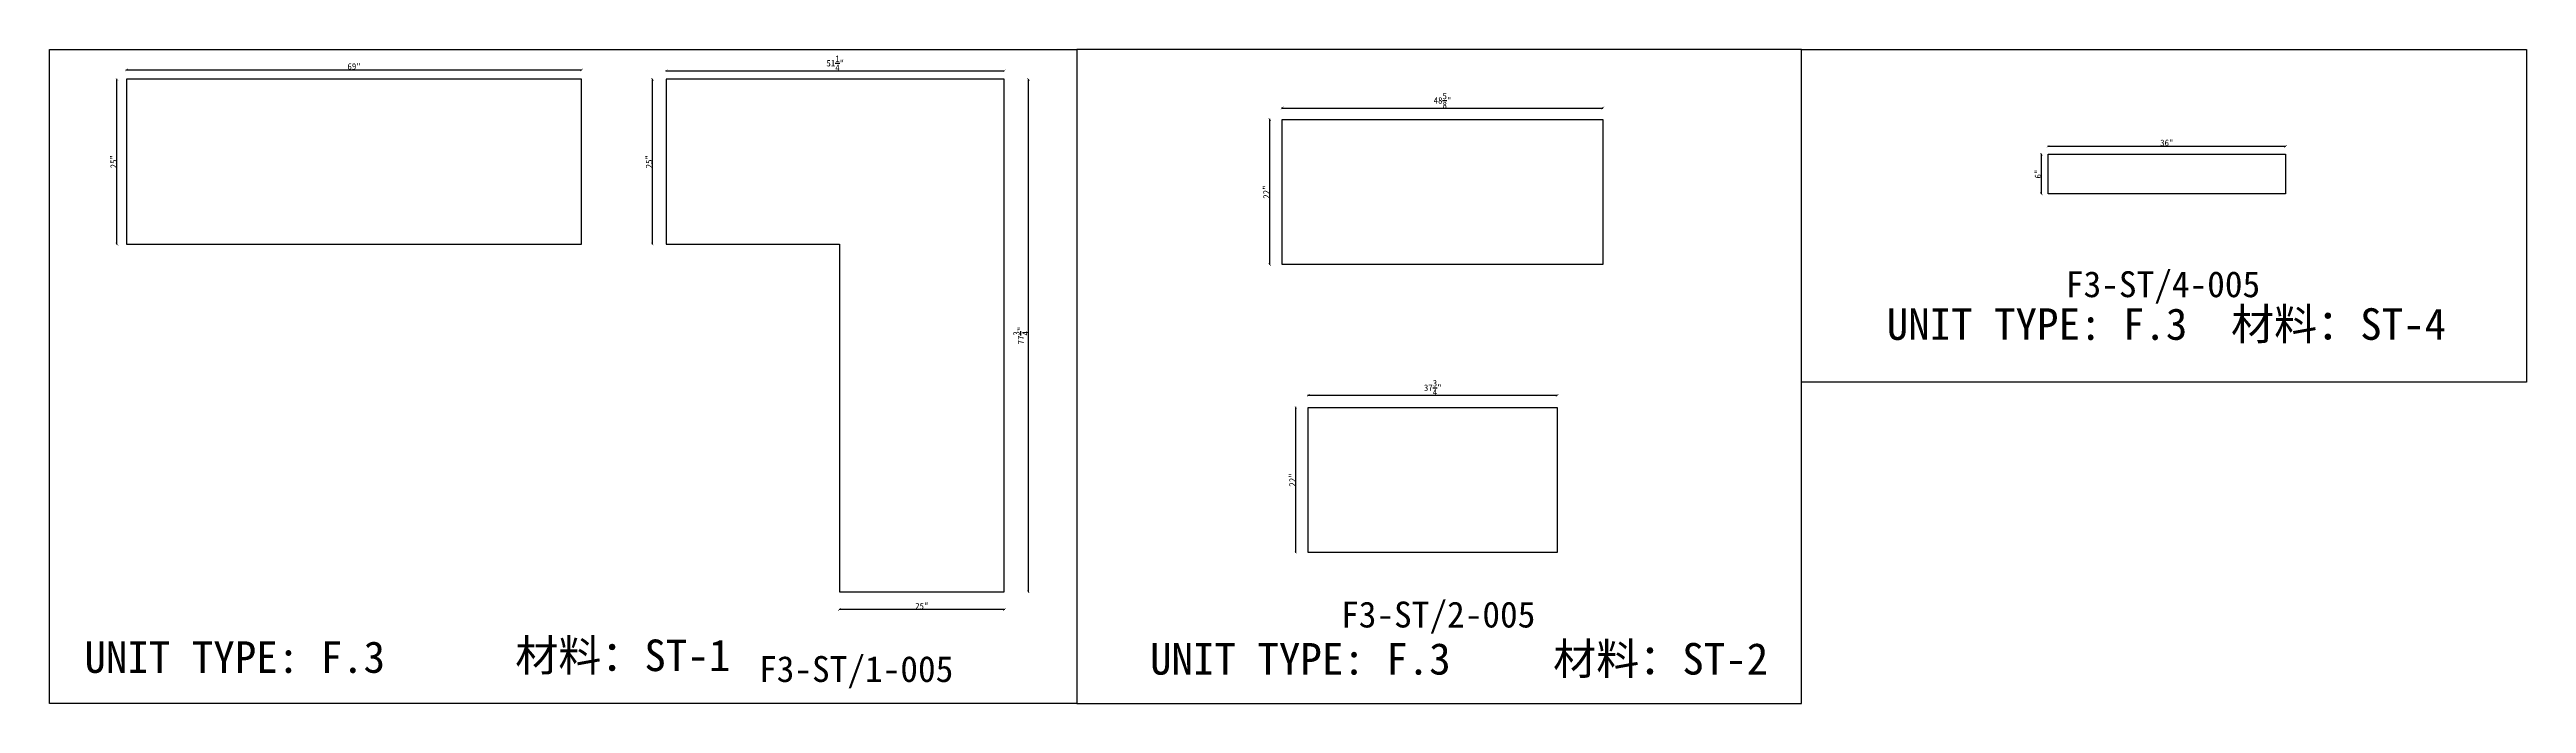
# Model space of a CAD drawing. Header units: millimetres. Extents: x -46966 to 138077, y -48408 to 2116.
# Drawn here: x -20934 to -11393, y -4789 to -2268 of the extents above; entities that cross this region are included whole.
import ezdxf
from ezdxf.enums import TextEntityAlignment as Align

# ---------------------------------------------------------------- set-up
doc = ezdxf.new("R2010")
doc.units = ezdxf.units.MM
doc.layers.add('PART_NUMBER', color=3, linetype='Continuous')
doc.styles.add('样式 1', font='')
doc.styles.get('样式 1').set_extended_font_data('NSimSun')
doc.dimstyles.new('副本 ISO-25', dxfattribs={"dimtxt": 25, "dimasz": 10, "dimexe": 1.5, "dimexo": 0.5, "dimtad": 1, "dimlfac": 0.03937, "dimlunit": 5, "dimtxsty": '样式 1', "dimblk": 'ARCHTICK', "dimcen": 2.5, "dimclrd": 256, "dimclrt": 1, "dimazin": 3, "dimtfac": 1, "dimtmove": 0, "dimatfit": 3, "dimfxlon": 1})

msp = doc.modelspace()

# ---------------------------------------------------------------- texts
at = {"style": '样式 1'}
for s, p in [('UNIT TYPE: F.3', (-13857.399, -3387.017)), ('材料：ST-4', (-12531.118, -3387.017)), ('UNIT TYPE: F.3', (-20799.325, -4670.408)), ('材料：ST-1', (-19140.039, -4663.753)), ('UNIT TYPE: F.3', (-16694.915, -4677.186)), ('材料：ST-2', (-15142.19, -4677.185))]:
    msp.add_text(s, height=121.5865, dxfattribs=at).set_placement(p)
at = {"layer": 'PART_NUMBER', "color": 3, "style": '样式 1'}
for s, p in [('F3-ST/4-005', (-12792.94, -3172.691)), ('F3-ST/2-005', (-15584.814, -4445.711)), ('F3-ST/1-005', (-17826.696, -4655.711))]:
    msp.add_text(s, height=100, dxfattribs=at).set_placement(p, align=Align.MIDDLE_CENTER)

# ---------------------------------------------------------------- blocks, each defined once
blk = doc.blocks.new('_ArchTick')
at = {"color": 0, "linetype": 'ByBlock', "const_width": 0.15}
blk.add_lwpolyline([(-0.5, -0.5), (0.5, 0.5)], dxfattribs=at)
blk = doc.blocks.new('*D414')
at = {"color": 0, "lineweight": -2, "transparency": 16777216}
for p, q in [((-20673, -2383.1), (-20675.5, -2383.1)), ((-20673, -3018.1), (-20675.5, -3018.1))]:
    blk.add_line(p, q, dxfattribs=at)
at = {"lineweight": -2, "transparency": 16777216}
blk.add_line((-20674, -3018.1), (-20674, -2383.1), dxfattribs=at)
at = {"layer": 'Defpoints', "color": 0, "transparency": 16777216}
for p in [(-20674, -2383.1), (-20637, -2383.1), (-20637, -3018.1)]:
    blk.add_point(p, dxfattribs=at)
at = {"lineweight": -2, "transparency": 16777216, "xscale": 10, "yscale": 10, "zscale": 10}
for p, rotation in [((-20674, -2383.1), 90), ((-20674, -3018.1), 270)]:
    blk.add_blockref('_ArchTick', p, dxfattribs=dict(at, rotation=rotation))
at = {"color": 1, "transparency": 16777216, "insert": (-20687.1, -2700.6), "char_height": 25, "attachment_point": 5, "rotation": 90, "style": '样式 1'}
blk.add_mtext('\\A1;25"', dxfattribs=at)
blk = doc.blocks.new('*D415')
at = {"color": 0, "lineweight": -2, "transparency": 16777216}
for p, q in [((-20637, -2347.7), (-20637, -2345.2)), ((-18884.4, -2347.7), (-18884.4, -2345.2))]:
    blk.add_line(p, q, dxfattribs=at)
at = {"lineweight": -2, "transparency": 16777216}
blk.add_line((-20637, -2346.7), (-18884.4, -2346.7), dxfattribs=at)
at = {"layer": 'Defpoints', "color": 0, "transparency": 16777216}
for p in [(-20637, -2383.1), (-18884.4, -2346.7), (-18884.4, -2383.1)]:
    blk.add_point(p, dxfattribs=at)
at = {"lineweight": -2, "transparency": 16777216, "xscale": 10, "yscale": 10, "zscale": 10, "rotation": 180}
blk.add_blockref('_ArchTick', (-20637, -2346.7), dxfattribs=at)
at = {"lineweight": -2, "transparency": 16777216, "xscale": 10, "yscale": 10, "zscale": 10}
blk.add_blockref('_ArchTick', (-18884.4, -2346.7), dxfattribs=at)
at = {"color": 1, "transparency": 16777216, "insert": (-19760.7, -2333.6), "char_height": 25, "attachment_point": 5, "style": '样式 1'}
blk.add_mtext('\\A1;69"', dxfattribs=at)
blk = doc.blocks.new('*D416')
at = {"color": 0, "lineweight": -2, "transparency": 16777216}
for p, q in [((-18558.1, -2350.9), (-18558.1, -2348.4)), ((-17256.4, -2350.9), (-17256.4, -2348.4))]:
    blk.add_line(p, q, dxfattribs=at)
at = {"lineweight": -2, "transparency": 16777216}
blk.add_line((-18558.1, -2349.9), (-17256.4, -2349.9), dxfattribs=at)
at = {"layer": 'Defpoints', "color": 0, "transparency": 16777216}
for p in [(-18558.1, -2383.1), (-17256.4, -2349.9), (-17256.4, -2383.1)]:
    blk.add_point(p, dxfattribs=at)
at = {"lineweight": -2, "transparency": 16777216, "xscale": 10, "yscale": 10, "zscale": 10, "rotation": 180}
blk.add_blockref('_ArchTick', (-18558.1, -2349.9), dxfattribs=at)
at = {"lineweight": -2, "transparency": 16777216, "xscale": 10, "yscale": 10, "zscale": 10}
blk.add_blockref('_ArchTick', (-17256.4, -2349.9), dxfattribs=at)
at = {"color": 1, "transparency": 16777216, "insert": (-17907.3, -2320.9), "char_height": 25, "attachment_point": 5, "style": '样式 1'}
blk.add_mtext('\\A1;51{\\H1x;\\S1/4;}"', dxfattribs=at)
blk = doc.blocks.new('*D417')
at = {"color": 0, "lineweight": -2, "transparency": 16777216}
for p, q in [((-18610.6, -2383.1), (-18613.1, -2383.1)), ((-18610.6, -3018.1), (-18613.1, -3018.1))]:
    blk.add_line(p, q, dxfattribs=at)
at = {"lineweight": -2, "transparency": 16777216}
blk.add_line((-18611.6, -3018.1), (-18611.6, -2383.1), dxfattribs=at)
at = {"layer": 'Defpoints', "color": 0, "transparency": 16777216}
for p in [(-18611.6, -2383.1), (-18558.1, -2383.1), (-18558.1, -3018.1)]:
    blk.add_point(p, dxfattribs=at)
at = {"lineweight": -2, "transparency": 16777216, "xscale": 10, "yscale": 10, "zscale": 10}
for p, rotation in [((-18611.6, -2383.1), 90), ((-18611.6, -3018.1), 270)]:
    blk.add_blockref('_ArchTick', p, dxfattribs=dict(at, rotation=rotation))
at = {"color": 1, "transparency": 16777216, "insert": (-18624.7, -2700.6), "char_height": 25, "attachment_point": 5, "rotation": 90, "style": '样式 1'}
blk.add_mtext('\\A1;25"', dxfattribs=at)
blk = doc.blocks.new('*D418')
at = {"color": 0, "lineweight": -2, "transparency": 16777216}
for p, q in [((-17891.4, -4425.3), (-17891.4, -4427.8)), ((-17256.4, -4425.3), (-17256.4, -4427.8))]:
    blk.add_line(p, q, dxfattribs=at)
at = {"lineweight": -2, "transparency": 16777216}
blk.add_line((-17256.4, -4426.3), (-17891.4, -4426.3), dxfattribs=at)
at = {"layer": 'Defpoints', "color": 0, "transparency": 16777216}
for p in [(-17891.4, -4357.9), (-17256.4, -4357.9), (-17891.4, -4426.3)]:
    blk.add_point(p, dxfattribs=at)
at = {"lineweight": -2, "transparency": 16777216, "xscale": 10, "yscale": 10, "zscale": 10, "rotation": 180}
blk.add_blockref('_ArchTick', (-17891.4, -4426.3), dxfattribs=at)
at = {"lineweight": -2, "transparency": 16777216, "xscale": 10, "yscale": 10, "zscale": 10}
blk.add_blockref('_ArchTick', (-17256.4, -4426.3), dxfattribs=at)
at = {"color": 1, "transparency": 16777216, "insert": (-17573.9, -4413.2), "char_height": 25, "attachment_point": 5, "style": '样式 1'}
blk.add_mtext('\\A1;25"', dxfattribs=at)
blk = doc.blocks.new('*D419')
at = {"color": 0, "lineweight": -2, "transparency": 16777216}
for p, q in [((-17164.2, -2383.1), (-17161.7, -2383.1)), ((-17164.2, -4357.9), (-17161.7, -4357.9))]:
    blk.add_line(p, q, dxfattribs=at)
at = {"lineweight": -2, "transparency": 16777216}
blk.add_line((-17163.2, -4357.9), (-17163.2, -2383.1), dxfattribs=at)
at = {"layer": 'Defpoints', "color": 0, "transparency": 16777216}
for p in [(-17256.4, -2383.1), (-17163.2, -2383.1), (-17256.4, -4357.9)]:
    blk.add_point(p, dxfattribs=at)
at = {"lineweight": -2, "transparency": 16777216, "xscale": 10, "yscale": 10, "zscale": 10}
for p, rotation in [((-17163.2, -2383.1), 90), ((-17163.2, -4357.9), 270)]:
    blk.add_blockref('_ArchTick', p, dxfattribs=dict(at, rotation=rotation))
at = {"color": 1, "transparency": 16777216, "insert": (-17192.3, -3370.5), "char_height": 25, "attachment_point": 5, "rotation": 90, "style": '样式 1'}
blk.add_mtext('\\A1;77{\\H1x;\\S3/4;}"', dxfattribs=at)
blk = doc.blocks.new('*D420')
at = {"color": 0, "lineweight": -2, "transparency": 16777216}
for p, q in [((-16185.9, -2494.6), (-16185.9, -2492.1)), ((-14950.8, -2494.6), (-14950.8, -2492.1))]:
    blk.add_line(p, q, dxfattribs=at)
at = {"lineweight": -2, "transparency": 16777216}
blk.add_line((-16185.9, -2493.6), (-14950.8, -2493.6), dxfattribs=at)
at = {"layer": 'Defpoints', "color": 0, "transparency": 16777216}
for p in [(-16185.9, -2538.1), (-14950.8, -2493.6), (-14950.8, -2538.1)]:
    blk.add_point(p, dxfattribs=at)
at = {"lineweight": -2, "transparency": 16777216, "xscale": 10, "yscale": 10, "zscale": 10, "rotation": 180}
blk.add_blockref('_ArchTick', (-16185.9, -2493.6), dxfattribs=at)
at = {"lineweight": -2, "transparency": 16777216, "xscale": 10, "yscale": 10, "zscale": 10}
blk.add_blockref('_ArchTick', (-14950.8, -2493.6), dxfattribs=at)
at = {"color": 1, "transparency": 16777216, "insert": (-15568.3, -2464.5), "char_height": 25, "attachment_point": 5, "style": '样式 1'}
blk.add_mtext('\\A1;48{\\H1x;\\S5/8;}"', dxfattribs=at)
blk = doc.blocks.new('*D421')
at = {"color": 0, "lineweight": -2, "transparency": 16777216}
for p, q in [((-16232.6, -2538.1), (-16235.1, -2538.1)), ((-16232.6, -3096.9), (-16235.1, -3096.9))]:
    blk.add_line(p, q, dxfattribs=at)
at = {"lineweight": -2, "transparency": 16777216}
blk.add_line((-16233.6, -3096.9), (-16233.6, -2538.1), dxfattribs=at)
at = {"layer": 'Defpoints', "color": 0, "transparency": 16777216}
for p in [(-16233.6, -2538.1), (-16185.9, -2538.1), (-16185.9, -3096.9)]:
    blk.add_point(p, dxfattribs=at)
at = {"lineweight": -2, "transparency": 16777216, "xscale": 10, "yscale": 10, "zscale": 10}
for p, rotation in [((-16233.6, -2538.1), 90), ((-16233.6, -3096.9), 270)]:
    blk.add_blockref('_ArchTick', p, dxfattribs=dict(at, rotation=rotation))
at = {"color": 1, "transparency": 16777216, "insert": (-16246.8, -2817.5), "char_height": 25, "attachment_point": 5, "rotation": 90, "style": '样式 1'}
blk.add_mtext('\\A1;22"', dxfattribs=at)
blk = doc.blocks.new('*D422')
at = {"color": 0, "lineweight": -2, "transparency": 16777216}
for p, q in [((-16085.3, -3601.8), (-16085.3, -3599.3)), ((-15126.5, -3601.8), (-15126.5, -3599.3))]:
    blk.add_line(p, q, dxfattribs=at)
at = {"lineweight": -2, "transparency": 16777216}
blk.add_line((-16085.3, -3600.8), (-15126.5, -3600.8), dxfattribs=at)
at = {"layer": 'Defpoints', "color": 0, "transparency": 16777216}
for p in [(-15126.5, -3600.8), (-16085.3, -3647.7), (-15126.5, -3647.7)]:
    blk.add_point(p, dxfattribs=at)
at = {"lineweight": -2, "transparency": 16777216, "xscale": 10, "yscale": 10, "zscale": 10, "rotation": 180}
blk.add_blockref('_ArchTick', (-16085.3, -3600.8), dxfattribs=at)
at = {"lineweight": -2, "transparency": 16777216, "xscale": 10, "yscale": 10, "zscale": 10}
blk.add_blockref('_ArchTick', (-15126.5, -3600.8), dxfattribs=at)
at = {"color": 1, "transparency": 16777216, "insert": (-15605.9, -3571.7), "char_height": 25, "attachment_point": 5, "style": '样式 1'}
blk.add_mtext('\\A1;37{\\H1x;\\S3/4;}"', dxfattribs=at)
blk = doc.blocks.new('*D423')
at = {"color": 0, "lineweight": -2, "transparency": 16777216}
for p, q in [((-16132.4, -3647.7), (-16134.9, -3647.7)), ((-16132.4, -4206.5), (-16134.9, -4206.5))]:
    blk.add_line(p, q, dxfattribs=at)
at = {"lineweight": -2, "transparency": 16777216}
blk.add_line((-16133.4, -4206.5), (-16133.4, -3647.7), dxfattribs=at)
at = {"layer": 'Defpoints', "color": 0, "transparency": 16777216}
for p in [(-16133.4, -3647.7), (-16085.3, -3647.7), (-16085.3, -4206.5)]:
    blk.add_point(p, dxfattribs=at)
at = {"lineweight": -2, "transparency": 16777216, "xscale": 10, "yscale": 10, "zscale": 10}
for p, rotation in [((-16133.4, -3647.7), 90), ((-16133.4, -4206.5), 270)]:
    blk.add_blockref('_ArchTick', p, dxfattribs=dict(at, rotation=rotation))
at = {"color": 1, "transparency": 16777216, "insert": (-16146.6, -3927.1), "char_height": 25, "attachment_point": 5, "rotation": 90, "style": '样式 1'}
blk.add_mtext('\\A1;22"', dxfattribs=at)
blk = doc.blocks.new('*D424')
at = {"color": 0, "lineweight": -2, "transparency": 16777216}
for p, q in [((-13235.7, -2642), (-13235.7, -2639.5)), ((-12321.3, -2642), (-12321.3, -2639.5))]:
    blk.add_line(p, q, dxfattribs=at)
at = {"lineweight": -2, "transparency": 16777216}
blk.add_line((-13235.7, -2641), (-12321.3, -2641), dxfattribs=at)
at = {"layer": 'Defpoints', "color": 0, "transparency": 16777216}
for p in [(-12321.3, -2641), (-13235.7, -2671.9), (-12321.3, -2671.9)]:
    blk.add_point(p, dxfattribs=at)
at = {"lineweight": -2, "transparency": 16777216, "xscale": 10, "yscale": 10, "zscale": 10, "rotation": 180}
blk.add_blockref('_ArchTick', (-13235.7, -2641), dxfattribs=at)
at = {"lineweight": -2, "transparency": 16777216, "xscale": 10, "yscale": 10, "zscale": 10}
blk.add_blockref('_ArchTick', (-12321.3, -2641), dxfattribs=at)
at = {"color": 1, "transparency": 16777216, "insert": (-12778.5, -2627.9), "char_height": 25, "attachment_point": 5, "style": '样式 1'}
blk.add_mtext('\\A1;36"', dxfattribs=at)
blk = doc.blocks.new('*D425')
at = {"color": 0, "lineweight": -2, "transparency": 16777216}
for p, q in [((-13260.5, -2671.9), (-13263, -2671.9)), ((-13260.5, -2824.3), (-13263, -2824.3))]:
    blk.add_line(p, q, dxfattribs=at)
at = {"lineweight": -2, "transparency": 16777216}
blk.add_line((-13261.5, -2824.3), (-13261.5, -2671.9), dxfattribs=at)
at = {"layer": 'Defpoints', "color": 0, "transparency": 16777216}
for p in [(-13261.5, -2671.9), (-13235.7, -2671.9), (-13235.7, -2824.3)]:
    blk.add_point(p, dxfattribs=at)
at = {"lineweight": -2, "transparency": 16777216, "xscale": 10, "yscale": 10, "zscale": 10}
for p, rotation in [((-13261.5, -2671.9), 90), ((-13261.5, -2824.3), 270)]:
    blk.add_blockref('_ArchTick', p, dxfattribs=dict(at, rotation=rotation))
at = {"color": 1, "transparency": 16777216, "insert": (-13274.7, -2748.1), "char_height": 25, "attachment_point": 5, "rotation": 90, "style": '样式 1'}
blk.add_mtext('\\A1;6"', dxfattribs=at)

# ---------------------------------------------------------------- dimensions: what is measured, and where the dimension line sits
for base, p1, p2, picture, middle in [((-20673.971, -2383.05), (-20637.032, -3018.05), (-20637.032, -2383.05), '*D414', (-20687.096, -2700.55)), ((-18611.582, -2383.05), (-18558.137, -3018.05), (-18558.137, -2383.05), '*D417', (-18624.707, -2700.55)), ((-17163.164, -2383.05), (-17256.387, -4357.9), (-17256.387, -2383.05), '*D419', (-17192.258, -3370.475)), ((-16233.625, -2538.102), (-16185.862, -3096.902), (-16185.862, -2538.102), '*D421', (-16246.75, -2817.502)), ((-13261.543, -2671.86), (-13235.708, -2824.26), (-13235.708, -2671.86), '*D425', (-13274.668, -2748.06)), ((-16133.426, -3647.687), (-16085.317, -4206.487), (-16085.317, -3647.687), '*D423', (-16146.551, -3927.087))]:
    dim = msp.add_linear_dim(base=base, p1=p1, p2=p2, angle=90, dimstyle='副本 ISO-25')
    dim.commit()
    dim.dimension.update_dxf_attribs({"geometry": picture, "text_midpoint": middle})
for base, p1, p2, picture, middle in [((-18884.432, -2346.72), (-20637.032, -2383.05), (-18884.432, -2383.05), '*D415', (-19760.732, -2333.595)), ((-17256.387, -2349.918), (-18558.137, -2383.05), (-17256.387, -2383.05), '*D416', (-17907.262, -2320.894)), ((-14950.787, -2493.574), (-16185.862, -2538.102), (-14950.787, -2538.102), '*D420', (-15568.324, -2464.481)), ((-12321.308, -2641.025), (-13235.708, -2671.86), (-12321.308, -2671.86), '*D424', (-12778.508, -2627.9)), ((-15126.467, -3600.83), (-16085.317, -3647.687), (-15126.467, -3647.687), '*D422', (-15605.892, -3571.737)), ((-17891.387, -4426.316), (-17256.387, -4357.9), (-17891.387, -4357.9), '*D418', (-17573.887, -4413.191))]:
    dim = msp.add_linear_dim(base=base, p1=p1, p2=p2, dimstyle='副本 ISO-25')
    dim.commit()
    dim.dimension.update_dxf_attribs({"geometry": picture, "text_midpoint": middle})

# ---------------------------------------------------------------- linework, layer by layer
at = {"color": 1}
for points in [[(-20933.783, -2268.124), (-16976.902, -2268.124), (-16976.902, -4788.542), (-20933.783, -4788.542)], [(-16976.902, -4788.542), (-14185.027, -4788.542), (-14185.027, -2268.124), (-16976.902, -2268.124)], [(-14185.027, -2268.124), (-11393.153, -2268.124), (-11393.153, -3550.522), (-14185.027, -3550.522)]]:
    msp.add_lwpolyline(points, close=True, dxfattribs=at)
for points in [[(-20637.032, -3018.05), (-18884.432, -3018.05), (-18884.432, -2383.05), (-20637.032, -2383.05)], [(-17256.387, -2383.05), (-18558.137, -2383.05), (-18558.137, -3018.05), (-17891.387, -3018.05), (-17891.387, -4357.9), (-17256.387, -4357.9)], [(-16185.862, -2538.102), (-14950.787, -2538.102), (-14950.787, -3096.902), (-16185.862, -3096.902)], [(-13235.708, -2671.86), (-12321.308, -2671.86), (-12321.308, -2824.26), (-13235.708, -2824.26)], [(-16085.317, -3647.687), (-15126.467, -3647.687), (-15126.467, -4206.487), (-16085.317, -4206.487)]]:
    msp.add_lwpolyline(points, close=True)

msp.set_redraw_order([(e.dxf.handle, doc.entitydb.next_handle()) for e in msp.query("TEXT MTEXT ATTDEF DIMENSION ARC_DIMENSION")])  # texts and dimensions are drawn at this point

doc.saveas('drawing.dxf')
